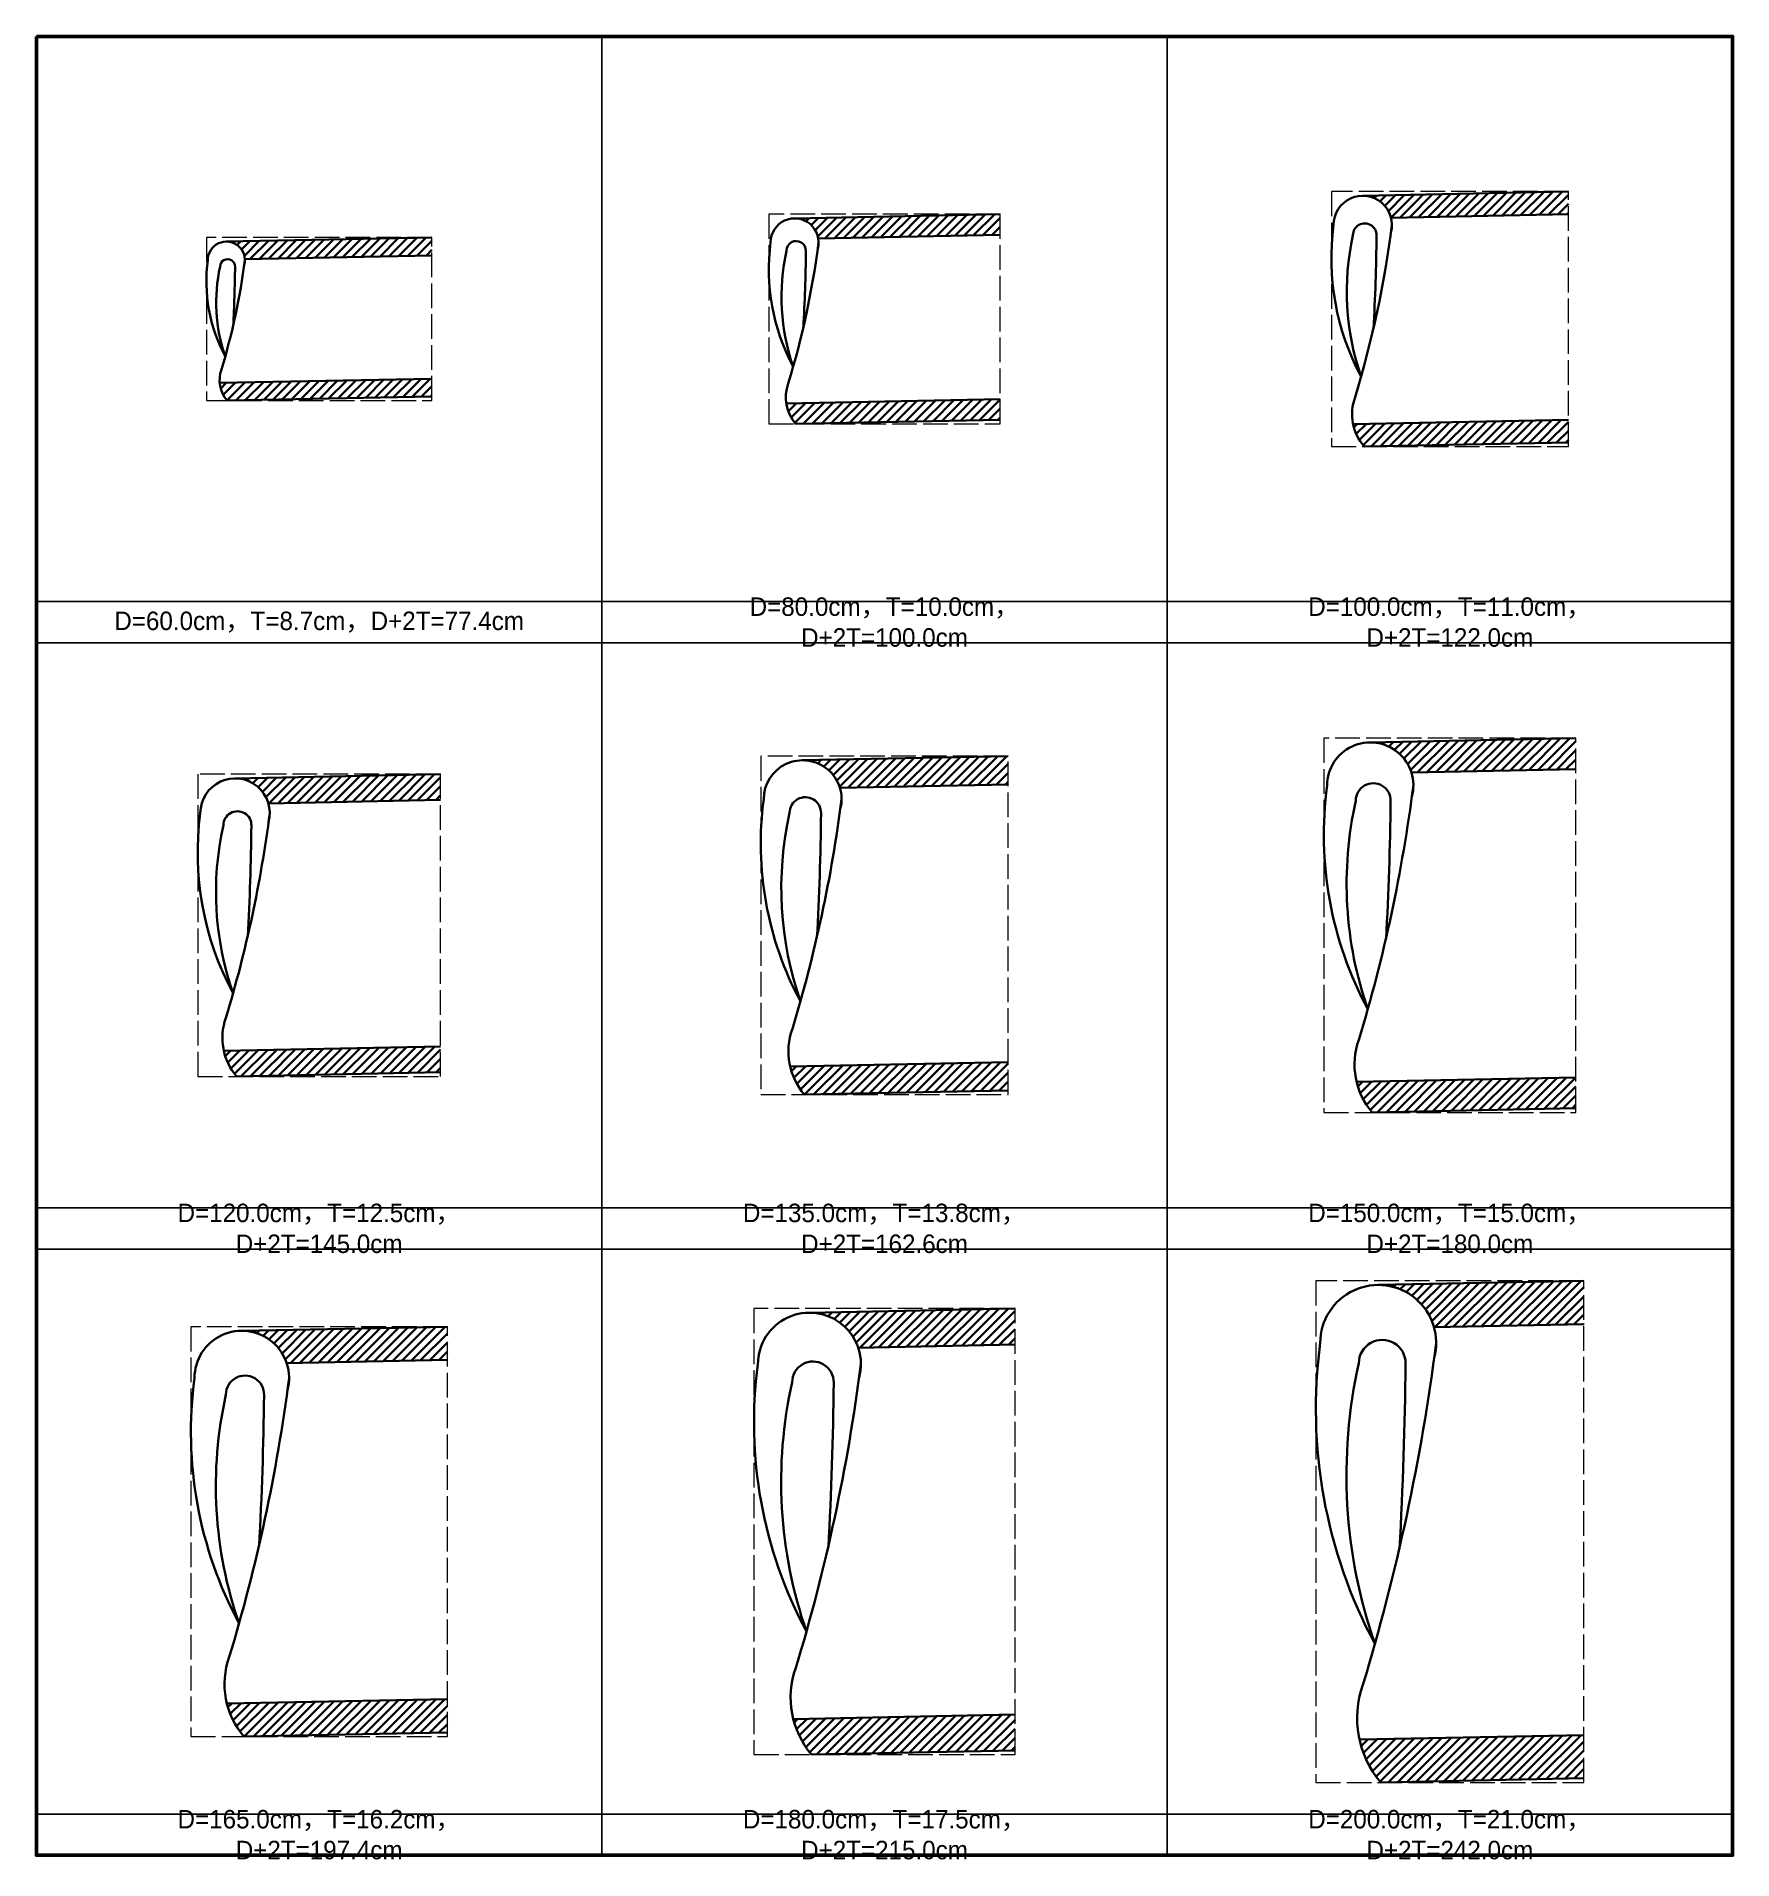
# Model space of a CAD drawing. Extents: x -7340 to 3675, y -3342 to 777.
# Drawn here: x 300 to 1125, y -2484 to -1597 of the extents above; entities that cross this region are included whole.
import ezdxf

# ---------------------------------------------------------------- set-up
doc = ezdxf.new("R2010")
doc.units = 0
doc.header["$MEASUREMENT"] = 0
doc.linetypes.add('ACAD_ISO02W100', pattern=[15, 12, -3])
doc.layers.add('一、3.基本-變更', color=1, linetype='Continuous', lineweight=50)
doc.layers.add('二、6.繪圖-其他施作項目', color=35, linetype='Continuous', lineweight=30)
doc.layers.add('一、4.基本-隱藏', color=9, linetype='ACAD_ISO02W100', lineweight=20, plot=False)
doc.layers.add('三、3.文字-註解文字', color=2, linetype='Continuous')
doc.styles.add('註解文字', font='MS PGothic.ttf', dxfattribs={"height": 3})
pattern_1 = [(45, (-3025.9566, -3168.5707), (-2.2097087, 2.2097087), [])]

msp = doc.modelspace()

# ---------------------------------------------------------------- texts
at = {"layer": '三、3.文字-註解文字', "char_height": 9, "attachment_point": 5, "style": '註解文字'}
for s, insert in [('{\\fMS PGothic|b0|i0|c128|p34;D=80.0cm，T=10.0cm，D+2T=}100.0{\\fMS PGothic|b0|i0|c128|p34;cm}', (712.5, -1882)), ('{\\fMS PGothic|b0|i0|c128|p34;D=}10{\\fMS PGothic|b0|i0|c128|p34;0}.0{\\fMS PGothic|b0|i0|c128|p34;cm，T=}11.0{\\fMS PGothic|b0|i0|c128|p34;cm，D+2T=}122.0{\\fMS PGothic|b0|i0|c128|p34;cm}', (987.5, -1882)), ('{\\fMS PGothic|b0|i0|c128|p34;D=60}.0{\\fMS PGothic|b0|i0|c128|p34;cm，T=8.7cm，D+2T=77.4cm}', (437.5, -1882)), ('{\\fMS PGothic|b0|i0|c128|p34;D=}12{\\fMS PGothic|b0|i0|c128|p34;0}.0{\\fMS PGothic|b0|i0|c128|p34;cm，T=}12.5{\\fMS PGothic|b0|i0|c128|p34;cm，D+2T=}145.0{\\fMS PGothic|b0|i0|c128|p34;cm}', (437.5, -2177)), ('{\\fMS PGothic|b0|i0|c128|p34;D=}135.0{\\fMS PGothic|b0|i0|c128|p34;cm，T=}13.8{\\fMS PGothic|b0|i0|c128|p34;cm，D+2T=}162.6{\\fMS PGothic|b0|i0|c128|p34;cm}', (712.5, -2177)), ('{\\fMS PGothic|b0|i0|c128|p34;D=}150.0{\\fMS PGothic|b0|i0|c128|p34;cm，T=}15.0{\\fMS PGothic|b0|i0|c128|p34;cm，D+2T=}180.0{\\fMS PGothic|b0|i0|c128|p34;cm}', (987.5, -2177)), ('{\\fMS PGothic|b0|i0|c128|p34;D=165.0cm，T=}16.2{\\fMS PGothic|b0|i0|c128|p34;cm，D+2T=}19{\\fMS PGothic|b0|i0|c128|p34;7.4cm}', (437.5, -2472)), ('{\\fMS PGothic|b0|i0|c128|p34;D=180.0cm，T=17.5cm，D+2T=}215.0{\\fMS PGothic|b0|i0|c128|p34;cm}', (712.5, -2472)), ('{\\fMS PGothic|b0|i0|c128|p34;D=}200.0{\\fMS PGothic|b0|i0|c128|p34;cm，T=}21.0{\\fMS PGothic|b0|i0|c128|p34;cm，D+2T=}242.0{\\fMS PGothic|b0|i0|c128|p34;cm}', (987.5, -2472))]:
    msp.add_mtext_dynamic_manual_height_columns(s, width=195.7125, gutter_width=15, heights=[0], dxfattribs=dict(at, insert=insert))

# ---------------------------------------------------------------- hatches: boundary and pattern name
at = {"layer": '二、6.繪圖-其他施作項目'}
h = msp.add_hatch(dxfattribs=at)
h.set_pattern_fill('ANSI31', color=256, scale=25)
h.set_pattern_definition(pattern_1)
h.paths.add_polyline_path([(944.579, -1674.505, -0.354646), (958.922, -1685.221), (1045.147, -1683.496), (1045.147, -1672.494)])
h.paths.add_polyline_path([(1045.147, -1794.519), (1045.147, -1783.516), (940.457, -1785.61, 0.1268815), (945.78, -1796.506)])
h = msp.add_hatch(dxfattribs=at)
h.set_pattern_fill('ANSI31', color=256, scale=25)
h.set_pattern_definition(pattern_1)
h.paths.add_polyline_path([(768.77, -1683.495), (668.77, -1685.495, -0.367556), (680.267, -1695.267), (768.77, -1693.497)])
h.paths.add_polyline_path([(768.77, -1773.513), (664.745, -1775.593, 0.1394648), (669.264, -1785.505), (768.77, -1783.515)])
h = msp.add_hatch(dxfattribs=at)
h.set_pattern_fill('ANSI31', color=256, scale=25)
h.set_pattern_definition(pattern_1)
h.paths.add_polyline_path([(492.352, -1694.802), (392.352, -1696.802, -0.3982556), (401.354, -1705.324), (492.352, -1703.504)])
h.paths.add_polyline_path([(492.352, -1763.516), (389.124, -1765.581, 0.1552766), (392.734, -1774.198), (492.352, -1772.218)])
h = msp.add_hatch(dxfattribs=at)
h.set_pattern_fill('ANSI31', color=256, scale=25)
h.set_pattern_definition(pattern_1)
h.paths.add_polyline_path([(1048.786, -1953.494), (1048.786, -1938.491), (948.786, -1940.491, -0.3264933), (968.766, -1955.094)])
h.paths.add_polyline_path([(942.125, -2105.657, 0.1178489), (949.672, -2120.509), (1048.786, -2118.527), (1048.786, -2103.524)])
h = msp.add_hatch(dxfattribs=at)
h.set_pattern_fill('ANSI31', color=256, scale=25)
h.set_pattern_definition(pattern_1)
h.paths.add_polyline_path([(772.694, -1947.192), (672.694, -1949.192, -0.3303138), (690.819, -1962.632), (772.694, -1960.995)])
h.paths.add_polyline_path([(772.694, -2096.022), (666.622, -2098.143, 0.1198848), (673.505, -2111.808), (772.694, -2109.824)])
h = msp.add_hatch(dxfattribs=at)
h.set_pattern_fill('ANSI31', color=256, scale=25)
h.set_pattern_definition(pattern_1)
h.paths.add_polyline_path([(496.588, -1955.993), (396.588, -1957.993, -0.3336822), (412.804, -1970.171), (496.588, -1968.496)])
h.paths.add_polyline_path([(496.588, -2088.52), (391.14, -2090.629, 0.121767), (397.348, -2103.007), (496.588, -2101.022)])
h = msp.add_hatch(dxfattribs=at)
h.set_pattern_fill('ANSI31', color=256, scale=25)
h.set_pattern_definition(pattern_1)
h.paths.add_polyline_path([(1052.673, -2202.488), (952.673, -2204.488, -0.3350194), (979.784, -2224.95), (1052.673, -2223.492)])
h.paths.add_polyline_path([(1052.673, -2423.532), (943.529, -2425.715, 0.1223574), (953.875, -2446.512), (1052.673, -2444.536)])
h = msp.add_hatch(dxfattribs=at)
h.set_pattern_fill('ANSI31', color=256, scale=25)
h.set_pattern_definition(pattern_1)
h.paths.add_polyline_path([(775.979, -2233.493), (775.979, -2215.989), (674.978, -2218.009, -0.3327767), (699.707, -2235.018)])
h.paths.add_polyline_path([(775.979, -2431.032), (775.979, -2413.529), (668.131, -2415.686, 0.1153651), (677.055, -2433.011)])
h = msp.add_hatch(dxfattribs=at)
h.set_pattern_fill('ANSI31', color=256, scale=25)
h.set_pattern_definition(pattern_1)
h.paths.add_polyline_path([(499.873, -2224.791), (399.873, -2226.791, -0.3234214), (421.698, -2242.557), (499.873, -2240.994)])
h.paths.add_polyline_path([(499.873, -2406.027), (392.646, -2408.171, 0.1163455), (400.899, -2424.209), (499.873, -2422.23)])

# ---------------------------------------------------------------- linework, layer by layer
at = {"layer": '一、3.基本-變更'}
msp.add_lwpolyline([(300, -1597), (1125, -1597), (1125, -2482), (300, -2482)], close=True, dxfattribs=at)
at = {"layer": '一、4.基本-隱藏', "linetype": 'Continuous'}
for points in [[(300, -1597), (575, -1597), (575, -1872), (300, -1872)], [(575, -1597), (850, -1597), (850, -1872), (575, -1872)], [(850, -1597), (1125, -1597), (1125, -1872), (850, -1872)], [(300, -1872), (575, -1872), (575, -1892), (300, -1892)], [(575, -1872), (850, -1872), (850, -1892), (575, -1892)], [(850, -1872), (1125, -1872), (1125, -1892), (850, -1892)], [(300, -1892), (575, -1892), (575, -2167), (300, -2167)], [(575, -1892), (850, -1892), (850, -2167), (575, -2167)], [(850, -1892), (1125, -1892), (1125, -2167), (850, -2167)], [(300, -2167), (575, -2167), (575, -2187), (300, -2187)], [(575, -2167), (850, -2167), (850, -2187), (575, -2187)], [(850, -2167), (1125, -2167), (1125, -2187), (850, -2187)], [(300, -2187), (575, -2187), (575, -2462), (300, -2462)], [(575, -2187), (850, -2187), (850, -2462), (575, -2462)], [(850, -2187), (1125, -2187), (1125, -2462), (850, -2462)], [(300, -2462), (575, -2462), (575, -2482), (300, -2482)], [(575, -2462), (850, -2462), (850, -2482), (575, -2482)], [(850, -2462), (1125, -2462), (1125, -2482), (850, -2482)]]:
    msp.add_lwpolyline(points, close=True, dxfattribs=at)
at = {"layer": '一、4.基本-隱藏'}
for points in [[(1045.147, -1672.494), (929.853, -1672.494), (929.853, -1796.506), (1045.147, -1796.506)], [(768.77, -1683.495), (656.23, -1683.495), (656.23, -1785.505), (768.77, -1785.505)], [(492.352, -1694.802), (382.648, -1694.802), (382.648, -1774.198), (492.352, -1774.198)], [(1048.786, -1938.491), (926.214, -1938.491), (926.214, -2120.509), (1048.786, -2120.509)], [(772.694, -1947.192), (652.306, -1947.192), (652.306, -2111.808), (772.694, -2111.808)], [(496.588, -1955.993), (378.412, -1955.993), (378.412, -2103.007), (496.588, -2103.007)], [(1052.673, -2202.488), (922.327, -2202.488), (922.327, -2446.512), (1052.673, -2446.512)], [(775.979, -2215.989), (649.021, -2215.989), (649.021, -2433.011), (775.979, -2433.011)], [(499.873, -2224.791), (375.127, -2224.791), (375.127, -2424.209), (499.873, -2424.209)]]:
    msp.add_lwpolyline(points, close=True, dxfattribs=at)
at = {"layer": '二、6.繪圖-其他施作項目'}
for points in [[(944.325, -1762.489, -0.1578495), (930.939, -1688.702, -1.1409026), (958.867, -1692.395)], [(668.096, -1757.644, -0.1578495), (657.12, -1697.145, -1.1409026), (680.019, -1700.172)], [(944.376, -1762.585, -0.1399452), (940.388, -1693.695, -1.0112817), (951.849, -1693.823, -0.0106152), (950.37, -1739.289)], [(959.355, -1688.702, -0.0416835), (941.379, -1772.57, 0.2687059), (945.78, -1796.506, 0.2681724)], [(391.83, -1752.637, -0.1578495), (383.337, -1705.818, -1.1409026), (401.058, -1708.161)], [(668.138, -1757.723, -0.1399452), (664.868, -1701.238, -1.0112817), (674.265, -1701.344, -0.0106152), (673.053, -1738.622)], [(680.42, -1697.145, -0.0416835), (665.681, -1765.91, 0.2681724), (669.264, -1785.505, 0.2681724)], [(391.863, -1752.698, -0.1399452), (389.332, -1708.986, -1.0112817), (396.604, -1709.067, -0.0106152), (395.666, -1737.916)], [(401.368, -1705.818, -0.0416835), (389.961, -1759.033, 0.2681724), (392.734, -1774.198, 0.2681724)], [(947.572, -2070.362, -0.1578495), (927.816, -1961.461, -1.1409026), (969.036, -1966.91)], [(671.598, -2066.5, -0.1578495), (653.753, -1968.133, -1.1409026), (690.985, -1973.055)], [(395.611, -2062.571, -0.1578495), (379.702, -1974.879, -1.1409026), (412.894, -1979.267)], [(947.648, -2070.504, -0.1399452), (941.762, -1968.829, -1.0112817), (958.677, -1969.019, -0.0106152), (956.495, -2036.121)], [(671.667, -2066.628, -0.1399452), (666.35, -1974.789, -1.0112817), (681.628, -1974.96, -0.0106152), (679.657, -2035.571)], [(691.636, -1968.133, -0.0416835), (667.671, -2079.939, 0.2682685), (673.505, -2111.808, 0.2681724)], [(969.756, -1961.461, -0.0416835), (943.225, -2085.24, 0.2681417), (949.672, -2120.509, 0.2681417)], [(395.672, -2062.685, -0.1399452), (390.932, -1980.812, -1.0112817), (404.553, -1980.965, -0.0106152), (402.796, -2034.998)], [(413.474, -1974.879, -0.0416835), (392.11, -2074.551, 0.2688126), (397.348, -2103.007, 0.2681724)], [(951.041, -2379.082, -0.1578495), (924.481, -2232.679, -1.1409026), (979.895, -2240.005)], [(674.53, -2373.098, -0.1578495), (650.934, -2243.034, -1.1409026), (700.164, -2249.542)], [(398.542, -2369.169, -0.1578495), (376.884, -2249.78, -1.1409026), (422.072, -2255.754)], [(951.143, -2379.273, -0.1399452), (943.23, -2242.585, -1.0112817), (965.97, -2242.84, -0.0106152), (963.036, -2333.049)], [(980.864, -2232.679, -0.0416835), (945.197, -2399.083, 0.2682405), (953.875, -2446.512, 0.2681724)], [(674.621, -2373.267, -0.1399452), (667.59, -2251.834, -1.0112817), (687.792, -2252.061, -0.0106152), (685.186, -2332.202)], [(701.024, -2243.034, -0.0416835), (669.338, -2390.866, 0.2683155), (677.055, -2433.011, 0.2681724)], [(398.626, -2369.324, -0.1399452), (392.172, -2257.858, -1.0112817), (410.716, -2258.066, -0.0106152), (408.324, -2331.63)], [(422.862, -2249.78, -0.0416835), (393.777, -2385.479, 0.2687193), (400.899, -2424.209, 0.2681724)]]:
    msp.add_lwpolyline(points, format="xyb", dxfattribs=at)
for points in [[(945.147, -1674.494), (1045.147, -1672.494)], [(668.77, -1685.495), (768.77, -1683.495)], [(958.922, -1685.221), (1045.147, -1683.496)], [(680.267, -1695.267), (768.77, -1693.497)], [(392.352, -1696.802), (492.352, -1694.802)], [(401.354, -1705.324), (492.352, -1703.504)], [(389.124, -1765.581), (492.352, -1763.516)], [(392.734, -1774.198), (492.352, -1772.218)], [(664.745, -1775.593), (768.77, -1773.513)], [(669.264, -1785.505), (768.77, -1783.515)], [(940.457, -1785.61), (1045.147, -1783.516)], [(945.78, -1796.506), (1045.147, -1794.519)], [(948.786, -1940.491), (1048.786, -1938.491)], [(672.694, -1949.192), (772.694, -1947.192)], [(396.588, -1957.993), (496.588, -1955.993)], [(968.766, -1955.094), (1048.786, -1953.494)], [(412.804, -1970.171), (496.588, -1968.496)], [(690.819, -1962.632), (772.694, -1960.995)], [(391.14, -2090.629), (496.588, -2088.52)], [(397.348, -2103.007), (496.588, -2101.022)], [(666.622, -2098.143), (772.694, -2096.022)], [(673.505, -2111.808), (772.694, -2109.824)], [(942.125, -2105.657), (1048.786, -2103.524)], [(949.672, -2120.509), (1048.786, -2118.527)], [(952.673, -2204.488), (1052.673, -2202.488)], [(675.979, -2217.989), (775.979, -2215.989)], [(399.873, -2226.791), (499.873, -2224.791)], [(979.784, -2224.95), (1052.673, -2223.492)], [(699.707, -2235.018), (775.979, -2233.493)], [(421.698, -2242.557), (499.873, -2240.994)], [(392.646, -2408.171), (499.873, -2406.027)], [(668.131, -2415.686), (775.979, -2413.529)], [(400.899, -2424.209), (499.873, -2422.23)], [(943.529, -2425.715), (1052.673, -2423.532)], [(677.055, -2433.011), (775.979, -2431.032)], [(953.875, -2446.512), (1052.673, -2444.536)]]:
    msp.add_lwpolyline(points, dxfattribs=at)

msp.set_redraw_order([(e.dxf.handle, doc.entitydb.next_handle()) for e in msp.query("TEXT MTEXT ATTDEF DIMENSION ARC_DIMENSION")])  # texts and dimensions are drawn at this point

doc.saveas('drawing.dxf')
